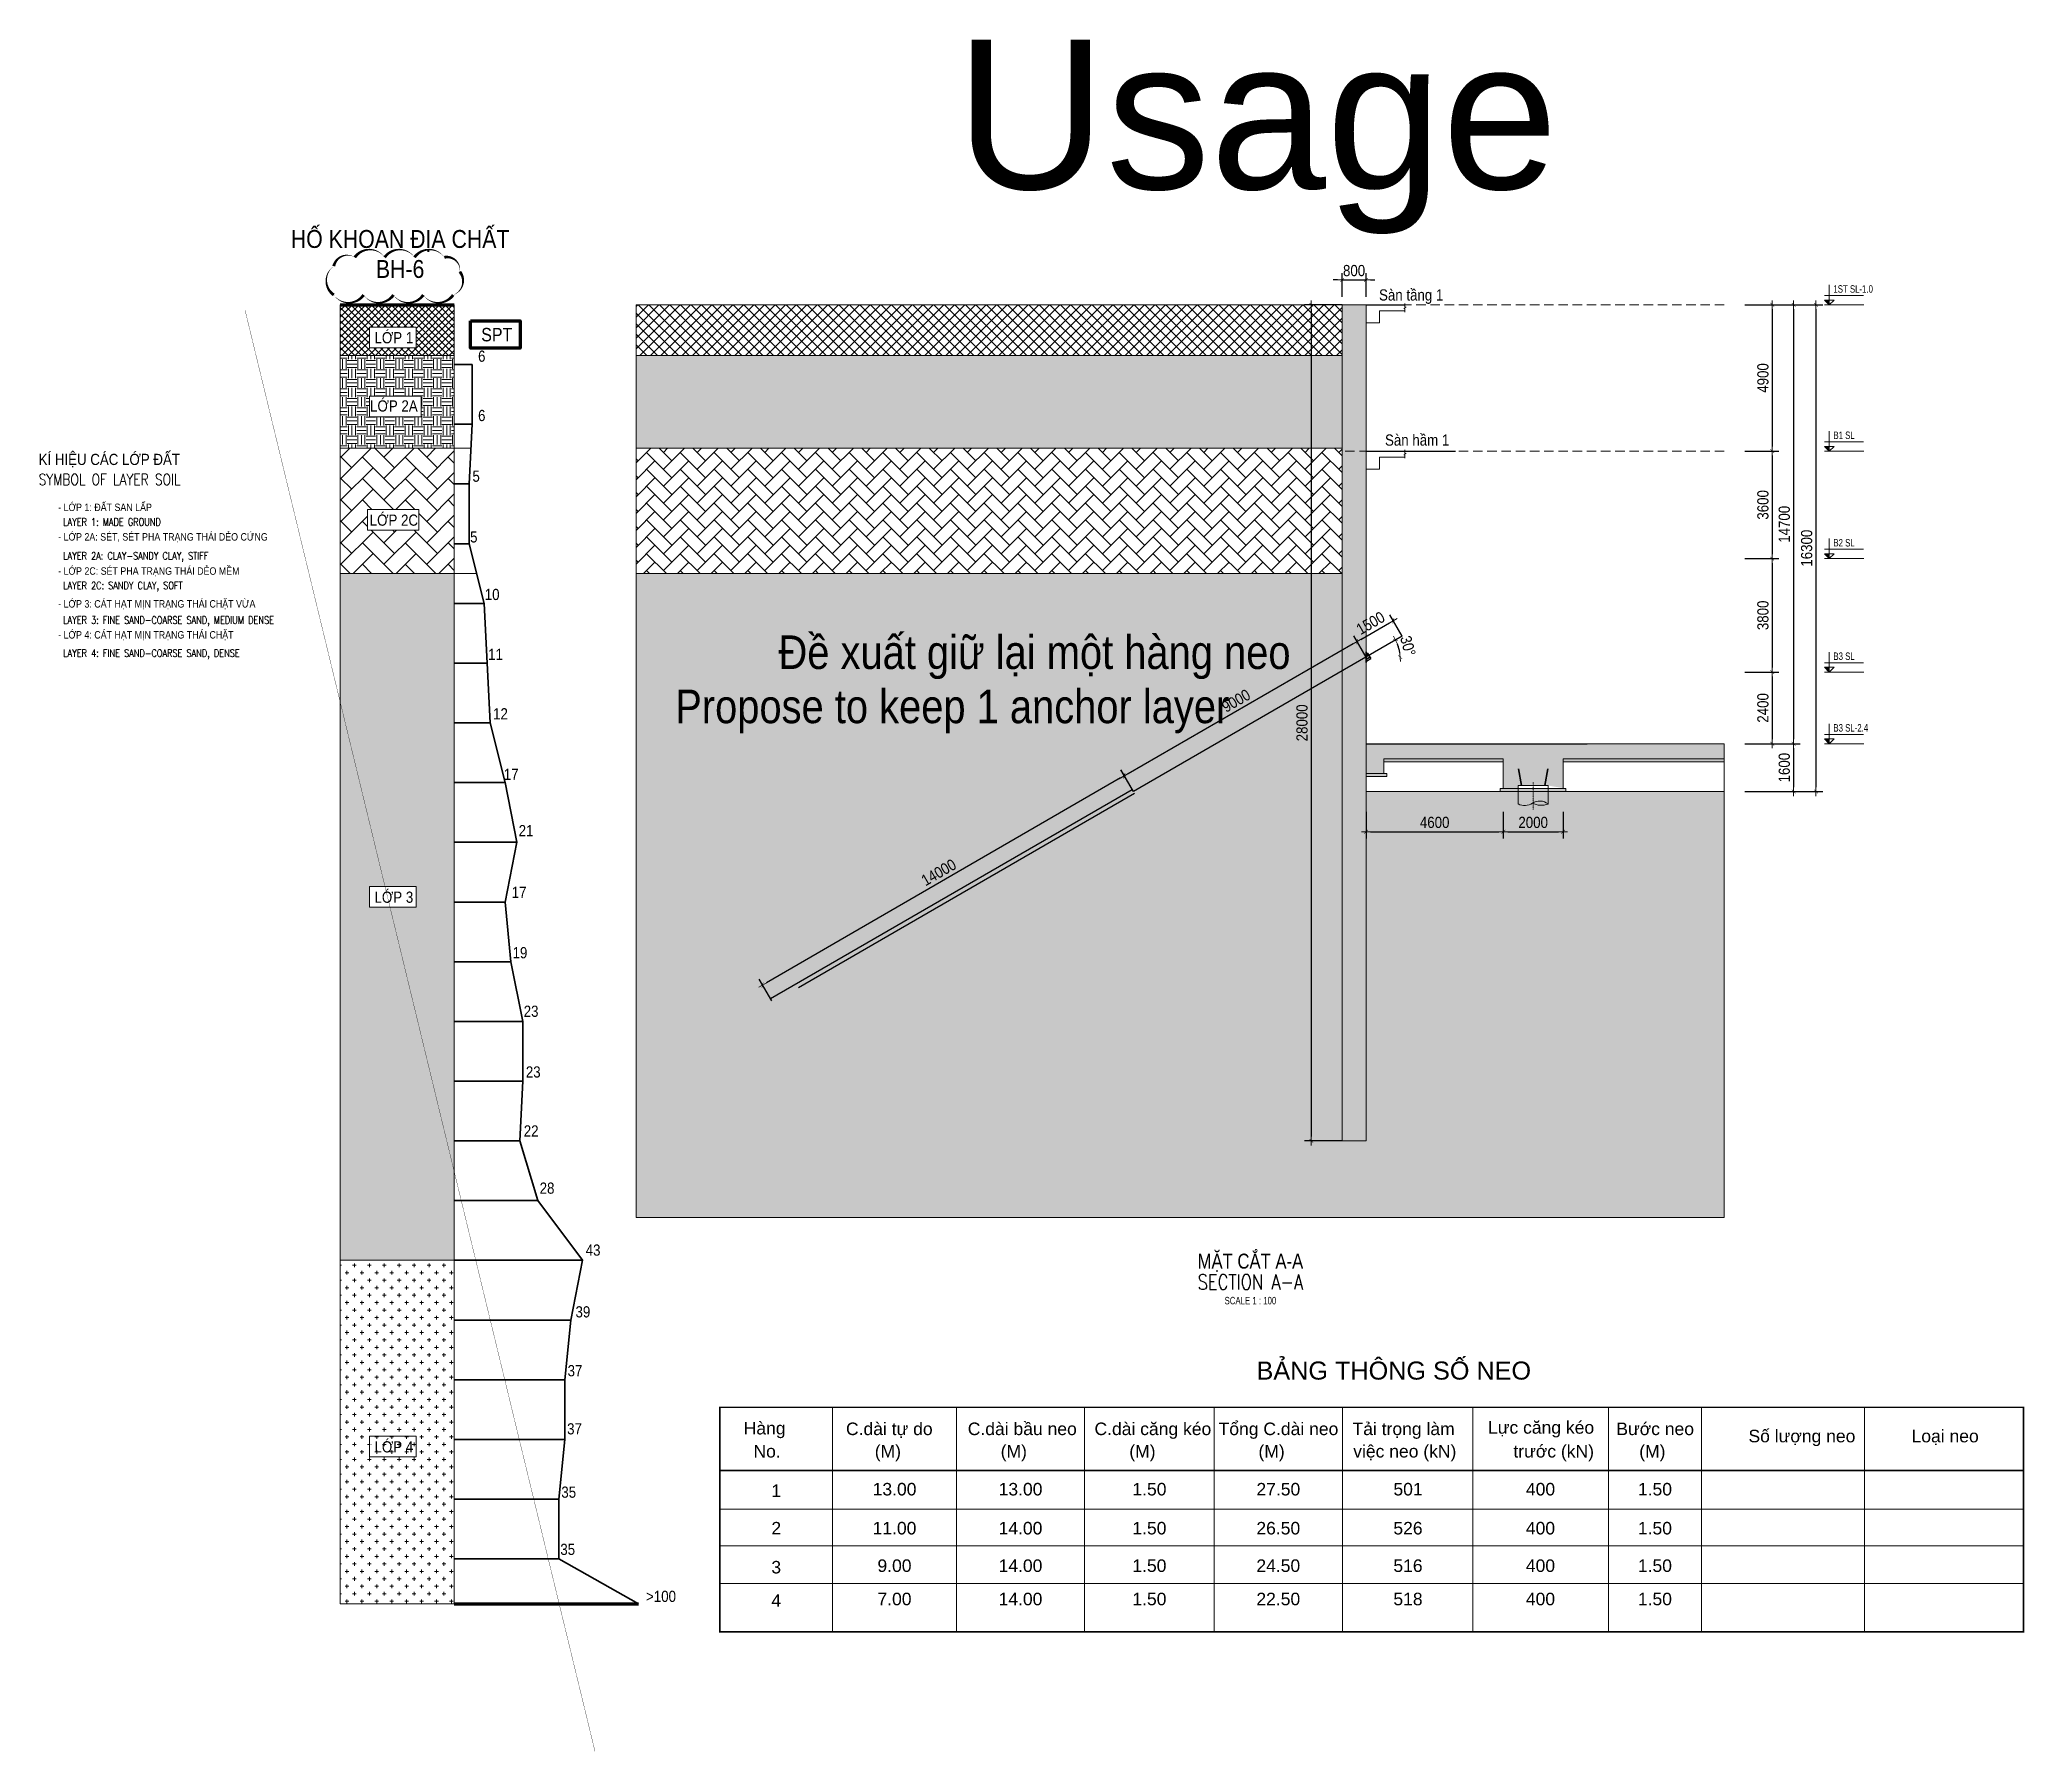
# Model space of a CAD drawing. Header units: millimetres. Extents: x -383953 to 676589, y -101685 to 196247.
# Drawn here: x 232737 to 299229, y -100115 to -42792 of the extents above; entities that cross this region are included whole.
import ezdxf
from ezdxf.enums import TextEntityAlignment as Align

# ---------------------------------------------------------------- set-up
doc = ezdxf.new("R2010")
doc.units = ezdxf.units.MM
doc.linetypes.add('CENTER2', pattern=[1.125, 0.75, -0.125, 0.125, -0.125])
doc.linetypes.add('HIDDEN', pattern=[9.525, 6.35, -3.175])
doc.layers.get('0').update_dxf_attribs({"lineweight": 20})
doc.layers.get('Defpoints').update_dxf_attribs({"color": 151, "lineweight": 9})
for name, color, linetype in [('ANCHOR_HEAD', 130, 'Continuous'), ('Concrete', 2, 'Continuous'), ('X-SEC-2$0$A-CON', 2, 'Continuous'), ('건축', 8, 'Continuous')]:
    doc.layers.add(name, color=color, linetype=linetype)
for name, color, linetype, lineweight in [('KC-TRUC', 5, 'CENTER2', 18), ('NDC_S_ANNO', 7, 'Continuous', 20), ('NDC_S_CONTINUOUS', 3, 'Continuous', 20), ('NDC_S_DIM', 1, 'Continuous', 15), ('NDC_S_ENG TEXT', 2, 'Continuous', 20), ('NDC_S_ENG TITLE', 3, 'Continuous', 20), ('NDC_S_FOUNDATION NAME', 7, 'Continuous', 20), ('NDC_S_HATCH MATERIAL', 8, 'Continuous', 13), ('NDC_S_LEVEL TEXT', 7, 'Continuous', 20), ('NDC_S_REBAR', 4, 'Continuous', 35), ('NDC_S_SLAB', 2, 'Continuous', 20), ('NDC_S_TEXT SYMBOL', 7, 'Continuous', 20), ('NDC_S_VN TEXT', 7, 'Continuous', 20), ('NDC_S_VN TITLE', 6, 'Continuous', 35)]:
    doc.layers.add(name, color=color, linetype=linetype, lineweight=lineweight)
doc.styles.add('ARIAL', font='arial.ttf', dxfattribs={"width": 0.8})
doc.styles.add('NDC_ANNO', font='', dxfattribs={"width": 0.8})
doc.styles.add('NDC_ARIAL', font='arial.ttf', dxfattribs={"width": 0.85})
doc.styles.add('NDC_EN TXT', font='romans.shx', dxfattribs={"width": 0.8})
doc.styles.add('NDC_VIE TXT', font='arial.ttf', dxfattribs={"width": 0.8})
doc.styles.get('NDC_ANNO').set_extended_font_data('Dotum')
doc.dimstyles.new('NDC_1-150', dxfattribs={"dimscale": 150, "dimtxt": 2.5, "dimasz": 1, "dimexe": 1.5, "dimexo": 0, "dimgap": 0.8, "dimtad": 1, "dimdec": 0, "dimdsep": 46, "dimtxsty": 'NDC_ARIAL', "dimblk": 'DIMMARK', "dimcen": 49999.938995, "dimdle": 1.5, "dimclrd": 1, "dimclre": 1, "dimclrt": 3, "dimadec": 0, "dimazin": 0, "dimtfac": 1, "dimtdec": 0, "dimtix": 1, "dimtmove": 2, "dimatfit": 3, "dimfxl": 1, "dimarcsym": 0})

msp = doc.modelspace()

# ---------------------------------------------------------------- texts
at = {"color": 4, "style": 'ARIAL'}
for s, height, p in [('Usage', 5000, (263418, -47791.7)), ('BẢNG THÔNG SỐ NEO', 604.662, (273506.2, -87666.4))]:
    msp.add_text(s, height=height, dxfattribs=at).set_placement(p)
at = {"color": 3, "style": 'ARIAL'}
for s, height, p in [('Hàng', 419.9, (256324.7, -89503.5)), ('C.dài tự do', 419.904, (259750.6, -89525.3)), ('C.dài bầu neo', 419.904, (263831.1, -89525.3)), ('C.dài căng kéo', 419.904, (268076.6, -89525.3)), ('Tổng C.dài neo', 419.904, (272235.5, -89525.3)), ('Tải trọng làm', 419.904, (276722.3, -89525.3)), ('Bước neo', 419.9, (285560, -89525.3)), ('Số lượng neo', 419.904, (289987.7, -89767.3)), ('Loại neo', 419.9, (295451.8, -89767.3)), ('  No.', 419.9, (256324.7, -90276.3)), ('  (M)', 419.9, (260389.4, -90276.3)), ('  (M)', 419.9, (264607.6, -90276.3)), ('  (M)', 419.9, (268916.9, -90276.3)), ('  (M)', 419.9, (273244.7, -90276.3)), (' việc neo (kN)', 419.904, (276583.1, -90276.3)), (' trước (kN)', 419.904, (281949.6, -90276.2)), ('  (M)', 419.9, (286001.9, -90276.3))]:
    msp.add_text(s, height=height, dxfattribs=at).set_placement(p)
for s, height, p in [('Lực căng kéo', 419.904, (283039.1, -89268.1)), ('1', 419.9, (257414.8, -91386.8)), ('13.00', 419.9, (261377.7, -91336.5)), ('13.00', 419.9, (265598.9, -91336.5)), ('1.50', 419.9, (269917.6, -91336.6)), ('27.50', 419.9, (274236.4, -91336.6)), ('501', 419.9, (278581.6, -91336.6)), ('400', 419.9, (283020.4, -91336.6)), ('1.50', 419.9, (286854.7, -91336.6)), ('2', 419.9, (257414.8, -92642.5)), ('11.00', 419.9, (261376.1, -92642.4)), ('14.00', 419.9, (265597.3, -92642.4)), ('1.50', 419.9, (269916, -92642.5)), ('26.50', 419.9, (274234.7, -92642.5)), ('526', 419.9, (278579.9, -92642.5)), ('400', 419.9, (283018.8, -92642.5)), ('1.50', 419.9, (286853.1, -92642.5)), ('3', 419.9, (257413.1, -93948.4)), ('9.00', 419.9, (261376.1, -93898.1)), ('14.00', 419.9, (265597.3, -93898.1)), ('1.50', 419.9, (269916, -93898.2)), ('24.50', 419.9, (274234.7, -93898.2)), ('516', 419.9, (278579.9, -93898.2)), ('400', 419.9, (283018.8, -93898.2)), ('1.50', 419.9, (286853.1, -93898.2)), ('4', 419.9, (257413.1, -95064.3)), ('7.00', 419.9, (261376.1, -95014)), ('14.00', 419.9, (265597.3, -95014)), ('1.50', 419.9, (269916, -95014.1)), ('22.50', 419.9, (274234.7, -95014.1)), ('518', 419.9, (278579.9, -95014.1)), ('400', 419.9, (283018.8, -95014.1)), ('1.50', 419.9, (286853.1, -95014.1))]:
    msp.add_text(s, height=height, dxfattribs=at).set_placement(p, align=Align.MIDDLE_CENTER)
at = {"layer": 'NDC_S_FOUNDATION NAME', "style": 'NDC_ARIAL', "width": 0.85}
msp.add_text('SPT', height=450, dxfattribs=at).set_placement((248049.9, -52669), align=Align.MIDDLE)
at = {"layer": 'NDC_S_LEVEL TEXT', "style": 'NDC_ARIAL', "width": 0.85}
for s, p in [('6', (247549.1, -53390.4)), ('6', (247549.1, -55377.5)), ('5', (247360.1, -57412.6)), ('5', (247281.1, -59447)), ('10', (247896.4, -61369.9)), ('11', (248009.1, -63376.5)), ('12', (248175.3, -65364.7)), ('17', (248533, -67396.1)), ('21', (249032, -69277.9)), ('17', (248800, -71344.6)), ('19', (248828, -73369.1)), ('23', (249200.6, -75330.1)), ('23', (249272.7, -77362.5)), ('22', (249203.1, -79335.4)), ('28', (249735.6, -81253.6)), ('43', (251278.2, -83328.1)), ('39', (250936.9, -85396.7)), ('37', (250671.8, -87368.4)), ('37', (250655.6, -89315.5)), ('35', (250461.5, -91435.7)), ('35', (250428.2, -93351.3)), ('>100', (253553.8, -94925))]:
    msp.add_text(s, height=375, dxfattribs=at).set_placement(p, align=Align.MIDDLE)
at = {"layer": 'NDC_S_VN TEXT'}
for s, height, style, width, p in [('Sàn tầng 1', 375, 'NDC_ARIAL', 0.85, (277610, -51340, 0)), ('Sàn hầm 1', 375, 'NDC_ARIAL', 0.85, (277810, -56200, 0)), ('KÍ HIỆU CÁC LỚP ĐẤT', 375, 'NDC_ARIAL', 0.85, (232700.6, -56848.4)), ('SYMBOL OF LAYER SOIL', 375, 'NDC_EN TXT', 0.8, (232700.6, -57520.5)), ('- LỚP 1: ĐẤT SAN LẤP', 250, 'NDC_ARIAL', 0.85, (233355.3, -58453)), ('LAYER 1: MADE GROUND', 250, 'NDC_EN TXT', 0.8, (233524.2, -58943.9)), ('- LỚP 2A: SÉT, SÉT PHA TRẠNG THÁI DẺO CỨNG', 250, 'NDC_ARIAL', 0.85, (233355.3, -59442.1)), ('- LỚP 2C: SÉT PHA TRẠNG THÁI DẺO MỀM', 250, 'NDC_ARIAL', 0.85, (233355.3, -60586.4)), ('LAYER 2A: CLAY-SANDY CLAY, STIFF', 250, 'NDC_EN TXT', 0.8, (233524.2, -60077.7)), ('LAYER 2C: SANDY CLAY, SOFT', 250, 'NDC_EN TXT', 0.8, (233524.2, -61071.7)), ('- LỚP 3: CÁT HẠT MỊN TRẠNG THÁI CHẶT VỪA', 250, 'NDC_ARIAL', 0.85, (233355.3, -61685.8)), ('LAYER 3: FINE SAND-COARSE SAND, MEDIUM DENSE', 250, 'NDC_EN TXT', 0.8, (233524.2, -62228.3)), ('- LỚP 4: CÁT HẠT MỊN TRẠNG THÁI CHẶT ', 250, 'NDC_ARIAL', 0.85, (233355.3, -62723.1)), ('Đề xuất giữ lại một hàng neo', 1125, 'NDC_ARIAL', 0.85, (257490, -63305)), ('LAYER 4: FINE SAND-COARSE SAND, DENSE', 250, 'NDC_EN TXT', 0.8, (233524.2, -63336.9)), ('Propose to keep 1 anchor layer', 1125, 'NDC_ARIAL', 0.85, (254030, -65120))]:
    msp.add_text(s, height=height, dxfattribs=dict(at, style=style, width=width)).set_placement(p, align=Align.MIDDLE_LEFT)
at = {"layer": 'NDC_S_VN TITLE', "style": 'NDC_ARIAL', "width": 0.85}
for s, height, p in [('HỐ KHOAN ĐỊA CHẤT', 600, (244812.6, -49440.7)), ('BH-6', 600, (244812.6, -50469.9)), ('LỚP 1', 375, (244603.4, -52725.8)), ('LỚP 2A', 375, (244603.4, -55011)), ('LỚP 2C', 375, (244603.4, -58835.2)), ('LỚP 3', 375, (244603.4, -71463.9)), ('LỚP 4', 375, (244603.4, -89872.4))]:
    msp.add_text(s, height=height, dxfattribs=at).set_placement(p, align=Align.MIDDLE)

# ---------------------------------------------------------------- blocks, each defined once
blk = doc.blocks.new('DIMMARK')
at = {"layer": 'NDC_S_DIM', "color": 1}
blk.add_line((-1.5, 0), (1, 0), dxfattribs=at)
at = {"layer": 'NDC_S_DIM', "color": 2, "const_width": 0.1}
blk.add_lwpolyline([(-0.42, -0.42), (0.42, 0.42)], dxfattribs=at)
blk = doc.blocks.new('*D569')
at = {"layer": 'Defpoints', "color": 0, "transparency": 16777216}
for p in [(289866, -56571), (289866, -60171), (290784, -60171, 0)]:
    blk.add_point(p, dxfattribs=at)
at = {"layer": 'NDC_S_CONTINUOUS', "color": 1, "lineweight": -2, "transparency": 16777216}
for p, q in [((289866, -56571, 0), (291009, -56571, 0)), ((290784, -56721, 0), (290784, -60021, 0)), ((289866, -60171, 0), (291009, -60171, 0))]:
    blk.add_line(p, q, dxfattribs=at)
at = {"layer": 'NDC_S_CONTINUOUS', "color": 1, "lineweight": -2, "transparency": 16777216, "xscale": 150, "yscale": 150, "zscale": 150}
for p, rotation in [((290784, -56571, 0), 90), ((290784, -60171, 0), 270)]:
    blk.add_blockref('DIMMARK', p, dxfattribs=dict(at, rotation=rotation))
at = {"layer": 'NDC_S_CONTINUOUS', "color": 3, "transparency": 16777216, "insert": (290473, -58371, 0), "char_height": 375, "attachment_point": 5, "rotation": 90, "style": 'NDC_ARIAL'}
blk.add_mtext('3600', dxfattribs=at)
blk = doc.blocks.new('*D570')
at = {"layer": 'Defpoints', "color": 0, "transparency": 16777216}
for p in [(289866, -60171), (289866, -63971), (290784, -63971, 0)]:
    blk.add_point(p, dxfattribs=at)
at = {"layer": 'NDC_S_CONTINUOUS', "color": 1, "lineweight": -2, "transparency": 16777216}
for p, q in [((289866, -60171, 0), (291009, -60171, 0)), ((290784, -60321, 0), (290784, -63821, 0)), ((289866, -63971, 0), (291009, -63971, 0))]:
    blk.add_line(p, q, dxfattribs=at)
at = {"layer": 'NDC_S_CONTINUOUS', "color": 1, "lineweight": -2, "transparency": 16777216, "xscale": 150, "yscale": 150, "zscale": 150}
for p, rotation in [((290784, -60171, 0), 90), ((290784, -63971, 0), 270)]:
    blk.add_blockref('DIMMARK', p, dxfattribs=dict(at, rotation=rotation))
at = {"layer": 'NDC_S_CONTINUOUS', "color": 3, "transparency": 16777216, "insert": (290473, -62071, 0), "char_height": 375, "attachment_point": 5, "rotation": 90, "style": 'NDC_ARIAL'}
blk.add_mtext('3800', dxfattribs=at)
blk = doc.blocks.new('kata_block_CT')
at = {"layer": 'NDC_S_ANNO'}
blk.add_hatch(color=3, dxfattribs=at).paths.add_polyline_path([(0, 1.6), (-1.61, 1.6), (0, 0)])
at = {"layer": 'NDC_S_ANNO', "ltscale": 50}
h = blk.add_hatch(dxfattribs=at)
h.set_pattern_fill('ANSI31', color=256, scale=1.406, style=0)
h.paths.add_polyline_path([(0, 1.6), (0, 0), (1.61, 1.6)])
for p, q in [((11.56, 0), (-1.64, 0)), ((-1.59, 3.14), (11.47, 3.14))]:
    blk.add_line(p, q, dxfattribs=at)
for points in [[(0, 6.69), (0, 0)], [(0, 0), (-1.61, 1.6), (0, 1.6)], [(0, 0), (1.61, 1.6), (0, 1.6)]]:
    blk.add_lwpolyline(points, dxfattribs=at)
at = {"layer": 'NDC_S_ANNO', "color": 8, "ltscale": 50}
blk.add_lwpolyline([(0, 0), (-1.61, 1.6), (0, 1.6)], dxfattribs=at)
at = {"layer": 'NDC_S_TEXT SYMBOL', "color": 3, "style": 'NDC_ANNO', "width": 0.8}
blk.add_attdef('CT', (1.41, 4.07), '', height=2.5, dxfattribs=at)
blk = doc.blocks.new('Drawing name_symbol')
at = {"layer": 'NDC_S_ENG TITLE', "style": 'NDC_EN TXT', "width": 0.8}
blk.add_attdef('SECTDET1', text='', height=5, dxfattribs=at).set_placement((0, 1.01), align=Align.CENTER)
at = {"layer": 'NDC_S_TEXT SYMBOL', "lineweight": 25, "style": 'NDC_ANNO', "width": 0.8}
blk.add_attdef('SSCALE', text='', height=2.5, dxfattribs=at).set_placement((0, -4), align=Align.CENTER)
at = {"layer": 'NDC_S_VN TITLE', "style": 'NDC_VIE TXT', "width": 0.8}
blk.add_attdef('SECTDET2', text='', height=5, dxfattribs=at).set_placement((0, 7.97), align=Align.CENTER)
blk = doc.blocks.new('*D592')
at = {"layer": 'Defpoints', "color": 0, "transparency": 16777216}
for p in [(289866, -51671), (289866, -56571), (290784, -56571)]:
    blk.add_point(p, dxfattribs=at)
at = {"layer": 'NDC_S_CONTINUOUS', "color": 1, "lineweight": -2, "transparency": 16777216}
for p, q in [((289866, -51671), (291009, -51671)), ((290784, -51821), (290784, -56421)), ((289866, -56571), (291009, -56571))]:
    blk.add_line(p, q, dxfattribs=at)
at = {"layer": 'NDC_S_CONTINUOUS', "color": 1, "lineweight": -2, "transparency": 16777216, "xscale": 150, "yscale": 150, "zscale": 150}
for p, rotation in [((290784, -51671), 90), ((290784, -56571), 270)]:
    blk.add_blockref('DIMMARK', p, dxfattribs=dict(at, rotation=rotation))
at = {"layer": 'NDC_S_CONTINUOUS', "color": 3, "transparency": 16777216, "insert": (290473, -54121), "char_height": 375, "attachment_point": 5, "rotation": 90, "style": 'NDC_ARIAL'}
blk.add_mtext('4900', dxfattribs=at)
blk = doc.blocks.new('*D593')
at = {"layer": 'Defpoints', "color": 0, "transparency": 16777216}
for p in [(289866, -51671), (289866, -66371), (291500, -66371)]:
    blk.add_point(p, dxfattribs=at)
at = {"layer": 'NDC_S_CONTINUOUS', "color": 1, "lineweight": -2, "transparency": 16777216}
for p, q in [((289866, -51671), (291725, -51671)), ((291500, -51821), (291500, -66221)), ((289866, -66371), (291725, -66371))]:
    blk.add_line(p, q, dxfattribs=at)
at = {"layer": 'NDC_S_CONTINUOUS', "color": 1, "lineweight": -2, "transparency": 16777216, "xscale": 150, "yscale": 150, "zscale": 150}
for p, rotation in [((291500, -51671), 90), ((291500, -66371), 270)]:
    blk.add_blockref('DIMMARK', p, dxfattribs=dict(at, rotation=rotation))
at = {"layer": 'NDC_S_CONTINUOUS', "color": 3, "transparency": 16777216, "insert": (291189, -59021), "char_height": 375, "attachment_point": 5, "rotation": 90, "style": 'NDC_ARIAL'}
blk.add_mtext('14700', dxfattribs=at)
blk = doc.blocks.new('*D608')
at = {"layer": 'Defpoints', "color": 0, "transparency": 16777216}
for p in [(276374, -51671), (275341, -79671), (276374, -79671)]:
    blk.add_point(p, dxfattribs=at)
at = {"layer": 'NDC_S_CONTINUOUS', "color": 1, "lineweight": -2, "transparency": 16777216}
for p, q in [((276374, -51671), (275116, -51671)), ((275341, -51821), (275341, -79521)), ((276374, -79671), (275116, -79671))]:
    blk.add_line(p, q, dxfattribs=at)
at = {"layer": 'NDC_S_CONTINUOUS', "color": 1, "lineweight": -2, "transparency": 16777216, "xscale": 150, "yscale": 150, "zscale": 150}
for p, rotation in [((275341, -51671), 90), ((275341, -79671), 270)]:
    blk.add_blockref('DIMMARK', p, dxfattribs=dict(at, rotation=rotation))
at = {"layer": 'NDC_S_CONTINUOUS', "color": 3, "transparency": 16777216, "insert": (275030, -65671), "char_height": 375, "attachment_point": 5, "rotation": 90, "style": 'NDC_ARIAL'}
blk.add_mtext('28000', dxfattribs=at)
blk = doc.blocks.new('*D594')
at = {"layer": 'Defpoints', "color": 0, "transparency": 16777216}
for p in [(277174, -50837), (276374, -51403), (277174, -51403)]:
    blk.add_point(p, dxfattribs=at)
at = {"layer": 'NDC_S_CONTINUOUS', "color": 1, "lineweight": -2, "transparency": 16777216}
for p, q in [((276224, -50837), (276074, -50837)), ((276374, -51403), (276374, -50612)), ((276374, -50837), (277174, -50837)), ((277174, -51403), (277174, -50612)), ((277324, -50837), (277474, -50837))]:
    blk.add_line(p, q, dxfattribs=at)
at = {"layer": 'NDC_S_CONTINUOUS', "color": 1, "lineweight": -2, "transparency": 16777216, "xscale": 150, "yscale": 150, "zscale": 150}
blk.add_blockref('DIMMARK', (276374, -50837), dxfattribs=at)
at = {"layer": 'NDC_S_CONTINUOUS', "color": 1, "lineweight": -2, "transparency": 16777216, "xscale": 150, "yscale": 150, "zscale": 150, "rotation": 180}
blk.add_blockref('DIMMARK', (277174, -50837), dxfattribs=at)
at = {"layer": 'NDC_S_CONTINUOUS', "color": 3, "transparency": 16777216, "insert": (276774, -50526), "char_height": 375, "attachment_point": 5, "style": 'NDC_ARIAL'}
blk.add_mtext('800', dxfattribs=at)
blk = doc.blocks.new('*D609')
at = {"layer": 'Defpoints', "color": 0, "transparency": 16777216}
for p in [(277174, -68651), (281774, -68651), (281774, -69318)]:
    blk.add_point(p, dxfattribs=at)
at = {"layer": 'NDC_S_CONTINUOUS', "color": 1, "lineweight": -2, "transparency": 16777216}
for p, q in [((277174, -68651), (277174, -69543)), ((281774, -68651), (281774, -69543)), ((277324, -69318), (281624, -69318))]:
    blk.add_line(p, q, dxfattribs=at)
at = {"layer": 'NDC_S_CONTINUOUS', "color": 1, "lineweight": -2, "transparency": 16777216, "xscale": 150, "yscale": 150, "zscale": 150, "rotation": 180}
blk.add_blockref('DIMMARK', (277174, -69318), dxfattribs=at)
at = {"layer": 'NDC_S_CONTINUOUS', "color": 1, "lineweight": -2, "transparency": 16777216, "xscale": 150, "yscale": 150, "zscale": 150}
blk.add_blockref('DIMMARK', (281774, -69318), dxfattribs=at)
at = {"layer": 'NDC_S_CONTINUOUS', "color": 3, "transparency": 16777216, "insert": (279474, -69007), "char_height": 375, "attachment_point": 5, "style": 'NDC_ARIAL'}
blk.add_mtext('4600', dxfattribs=at)
blk = doc.blocks.new('*D610')
at = {"layer": 'Defpoints', "color": 0, "transparency": 16777216}
for p in [(281774, -68651), (283774, -68651), (283774, -69318)]:
    blk.add_point(p, dxfattribs=at)
at = {"layer": 'NDC_S_CONTINUOUS', "color": 1, "lineweight": -2, "transparency": 16777216}
for p, q in [((281774, -68651), (281774, -69543)), ((283774, -68651), (283774, -69543)), ((281924, -69318), (283624, -69318))]:
    blk.add_line(p, q, dxfattribs=at)
at = {"layer": 'NDC_S_CONTINUOUS', "color": 1, "lineweight": -2, "transparency": 16777216, "xscale": 150, "yscale": 150, "zscale": 150, "rotation": 180}
blk.add_blockref('DIMMARK', (281774, -69318), dxfattribs=at)
at = {"layer": 'NDC_S_CONTINUOUS', "color": 1, "lineweight": -2, "transparency": 16777216, "xscale": 150, "yscale": 150, "zscale": 150}
blk.add_blockref('DIMMARK', (283774, -69318), dxfattribs=at)
at = {"layer": 'NDC_S_CONTINUOUS', "color": 3, "transparency": 16777216, "insert": (282774, -69007), "char_height": 375, "attachment_point": 5, "style": 'NDC_ARIAL'}
blk.add_mtext('2000', dxfattribs=at)
blk = doc.blocks.new('*D595')
at = {"layer": 'Defpoints', "color": 0, "transparency": 16777216}
for p in [(289866, -51671), (289866, -67971), (292250, -67971)]:
    blk.add_point(p, dxfattribs=at)
at = {"layer": 'NDC_S_CONTINUOUS', "color": 1, "lineweight": -2, "transparency": 16777216}
for p, q in [((289866, -51671), (292475, -51671)), ((292250, -51821), (292250, -67821)), ((289866, -67971), (292475, -67971))]:
    blk.add_line(p, q, dxfattribs=at)
at = {"layer": 'NDC_S_CONTINUOUS', "color": 1, "lineweight": -2, "transparency": 16777216, "xscale": 150, "yscale": 150, "zscale": 150}
for p, rotation in [((292250, -51671), 90), ((292250, -67971), 270)]:
    blk.add_blockref('DIMMARK', p, dxfattribs=dict(at, rotation=rotation))
at = {"layer": 'NDC_S_CONTINUOUS', "color": 3, "transparency": 16777216, "insert": (291938, -59821), "char_height": 375, "attachment_point": 5, "rotation": 90, "style": 'NDC_ARIAL'}
blk.add_mtext('16300', dxfattribs=at)
blk = doc.blocks.new('*U321')
at = {"layer": 'KC-TRUC', "ltscale": 0.05}
blk.add_line((0, 264), (0, -1027), dxfattribs=at)
at = {"layer": 'NDC_S_HATCH MATERIAL'}
blk.add_lwpolyline([(700, -766), (700, 99), (-700, 99), (-700, -766)], dxfattribs=at)
for centre, major_axis, start_param, end_param in [((-405, -131), (-495, 495), 1.921341, 2.912184), ((303, -1269), (-454, 454), -1.452433, -0.227584), ((376, 67), (632, 632), 3.446929, 4.297833)]:
    blk.add_ellipse(centre, major_axis=major_axis, ratio=1, start_param=start_param, end_param=end_param, dxfattribs=at)
at = {"layer": 'NDC_S_REBAR', "linetype": 'HIDDEN', "ltscale": 200}
for p, q in [((-682, 889), (-550, 100)), ((550, 100), (682, 889))]:
    blk.add_line(p, q, dxfattribs=at)
blk = doc.blocks.new('*D596')
at = {"layer": 'Defpoints', "color": 0, "transparency": 16777216}
for p in [(289866, -63971), (289866, -66371), (290784, -66371)]:
    blk.add_point(p, dxfattribs=at)
at = {"layer": 'NDC_S_CONTINUOUS', "color": 1, "lineweight": -2, "transparency": 16777216}
for p, q in [((289866, -63971), (291009, -63971)), ((290784, -64121), (290784, -66221)), ((289866, -66371), (291009, -66371))]:
    blk.add_line(p, q, dxfattribs=at)
at = {"layer": 'NDC_S_CONTINUOUS', "color": 1, "lineweight": -2, "transparency": 16777216, "xscale": 150, "yscale": 150, "zscale": 150}
for p, rotation in [((290784, -63971), 90), ((290784, -66371), 270)]:
    blk.add_blockref('DIMMARK', p, dxfattribs=dict(at, rotation=rotation))
at = {"layer": 'NDC_S_CONTINUOUS', "color": 3, "transparency": 16777216, "insert": (290473, -65171), "char_height": 375, "attachment_point": 5, "rotation": 90, "style": 'NDC_ARIAL'}
blk.add_mtext('2400', dxfattribs=at)
blk = doc.blocks.new('*D597')
at = {"layer": 'Defpoints', "color": 0, "transparency": 16777216}
for p in [(290582, -66371), (290582, -67971), (291500, -67971)]:
    blk.add_point(p, dxfattribs=at)
at = {"layer": 'NDC_S_CONTINUOUS', "color": 1, "lineweight": -2, "transparency": 16777216}
for p, q in [((290582, -66371), (291725, -66371)), ((291500, -66521), (291500, -67821)), ((290582, -67971), (291725, -67971))]:
    blk.add_line(p, q, dxfattribs=at)
at = {"layer": 'NDC_S_CONTINUOUS', "color": 1, "lineweight": -2, "transparency": 16777216, "xscale": 150, "yscale": 150, "zscale": 150}
for p, rotation in [((291500, -66371), 90), ((291500, -67971), 270)]:
    blk.add_blockref('DIMMARK', p, dxfattribs=dict(at, rotation=rotation))
at = {"layer": 'NDC_S_CONTINUOUS', "color": 3, "transparency": 16777216, "insert": (291189, -67171), "char_height": 375, "attachment_point": 5, "rotation": 90, "style": 'NDC_ARIAL'}
blk.add_mtext('1600', dxfattribs=at)
blk = doc.blocks.new('ANCHOR_HEAD2')
at = {"layer": 'ANCHOR_HEAD'}
for p, q in [((-96, 260), (-334, -81)), ((-84, 260), (-326, -86)), ((-24, -143), (-265, 1)), ((-259, 10), (-24, -133)), ((-24, 89), (-146, 170)), ((-141, 179), (-24, 99)), ((-14, 260), (-96, 260)), ((-24, -260), (-24, 260)), ((-14, -260), (-14, 260)), ((-24, -260), (-334, -81)), ((-24, -260), (-14, -260))]:
    blk.add_line(p, q, dxfattribs=at)
blk.add_lwpolyline([(-14, 350), (0, 350), (0, -350), (-14, -350)], close=True, dxfattribs=at)
blk = doc.blocks.new('*D735')
at = {"layer": 'Defpoints', "color": 0, "transparency": 16777216}
for p in [(277174, -63471), (269079, -67451), (269380, -67971)]:
    blk.add_point(p, dxfattribs=at)
at = {"layer": 'NDC_S_CONTINUOUS', "color": 1, "lineweight": -2, "transparency": 16777216}
for p, q in [((276744, -63026), (269209, -67376)), ((277174, -63471), (276761, -62756)), ((269380, -67971), (268967, -67256))]:
    blk.add_line(p, q, dxfattribs=at)
at = {"layer": 'NDC_S_CONTINUOUS', "color": 1, "lineweight": -2, "transparency": 16777216, "xscale": 150, "yscale": 150, "zscale": 150}
for p, rotation in [((276874, -62951), 29.99999999999286), ((269079, -67451), 209.9999999999929)]:
    blk.add_blockref('DIMMARK', p, dxfattribs=dict(at, rotation=rotation))
at = {"layer": 'NDC_S_CONTINUOUS', "color": 3, "transparency": 16777216, "insert": (272821, -64932), "char_height": 375, "attachment_point": 5, "rotation": 30, "style": 'NDC_ARIAL'}
blk.add_mtext('9000', dxfattribs=at)
blk = doc.blocks.new('*D736')
at = {"layer": 'Defpoints', "color": 0, "transparency": 16777216}
for p in [(278089, -62249), (278390, -62769), (277174, -63471)]:
    blk.add_point(p, dxfattribs=at)
at = {"layer": 'NDC_S_CONTINUOUS', "color": 1, "lineweight": -2, "transparency": 16777216}
for p, q in [((277004, -62876), (277960, -62324)), ((278390, -62769), (277977, -62055)), ((277174, -63471), (276761, -62756))]:
    blk.add_line(p, q, dxfattribs=at)
at = {"layer": 'NDC_S_CONTINUOUS', "color": 1, "lineweight": -2, "transparency": 16777216, "xscale": 150, "yscale": 150, "zscale": 150}
for p, rotation in [((278089, -62249), 29.99999999999106), ((276874, -62951), 209.9999999999911)]:
    blk.add_blockref('DIMMARK', p, dxfattribs=dict(at, rotation=rotation))
at = {"layer": 'NDC_S_CONTINUOUS', "color": 3, "transparency": 16777216, "insert": (277326, -62331), "char_height": 375, "attachment_point": 5, "rotation": 30, "style": 'NDC_ARIAL'}
blk.add_mtext('1500', dxfattribs=at)
blk = doc.blocks.new('*D737')
at = {"layer": 'Defpoints', "color": 0, "transparency": 16777216}
for p in [(278390, -62769), (277174, -63471), (278299, -63273), (282621, -63471), (269380, -67971)]:
    blk.add_point(p, dxfattribs=at)
at = {"layer": 'NDC_S_CONTINUOUS', "color": 1, "lineweight": -2, "transparency": 16777216}
blk.add_arc((277174, -63471), 1142, 7.53115, 22.46885, dxfattribs=at)
at = {"layer": 'NDC_S_CONTINUOUS', "color": 1, "lineweight": -2, "transparency": 16777216, "xscale": 150, "yscale": 150, "zscale": 150}
for p, rotation in [((278163, -62900), 116.2344230445631), ((278316, -63471), 273.7655769554297)]:
    blk.add_blockref('DIMMARK', p, dxfattribs=dict(at, rotation=rotation))
at = {"layer": 'NDC_S_CONTINUOUS', "color": 3, "transparency": 16777216, "insert": (278578, -63095), "char_height": 375, "attachment_point": 5, "rotation": 285, "style": 'NDC_ARIAL'}
blk.add_mtext('30°', dxfattribs=at)
blk = doc.blocks.new('*D738')
at = {"layer": 'Defpoints', "color": 0, "transparency": 16777216}
for p in [(269380, -67971), (256956, -74453), (257261, -74981)]:
    blk.add_point(p, dxfattribs=at)
at = {"layer": 'NDC_S_CONTINUOUS', "color": 1, "lineweight": -2, "transparency": 16777216}
for p, q in [((268944, -67518), (257085, -74378)), ((269380, -67971), (268962, -67249)), ((257261, -74981), (256843, -74258))]:
    blk.add_line(p, q, dxfattribs=at)
at = {"layer": 'NDC_S_CONTINUOUS', "color": 1, "lineweight": -2, "transparency": 16777216, "xscale": 150, "yscale": 150, "zscale": 150}
for p, rotation in [((269074, -67443), 30.04598352266086), ((256956, -74453), 210.0459835226609)]:
    blk.add_blockref('DIMMARK', p, dxfattribs=dict(at, rotation=rotation))
at = {"layer": 'NDC_S_CONTINUOUS', "color": 3, "transparency": 16777216, "insert": (262859, -70679), "char_height": 375, "attachment_point": 5, "rotation": 30.04598, "style": 'NDC_ARIAL'}
blk.add_mtext('14000', dxfattribs=at)

# ---------------------------------------------------------------- dimensions: what is measured, and where the dimension line sits
at = {"layer": 'NDC_S_CONTINUOUS', "color": 1}
for base, p1, p2, picture, middle in [((277173.9, -50837.4), (276373.9, -51403.4), (277173.9, -51403.4), '*D594', (276773.9, -50526)), ((281773.9, -69318.5), (277173.9, -68651.2), (281773.9, -68651.2), '*D609', (279473.9, -69007)), ((283773.9, -69318.5), (281773.9, -68651.2), (283773.9, -68651.2), '*D610', (282773.9, -69007))]:
    dim = msp.add_linear_dim(base=base, p1=p1, p2=p2, dimstyle='NDC_1-150', dxfattribs=at)
    dim.commit()
    dim.dimension.update_dxf_attribs({"geometry": picture, "text_midpoint": middle})
for base, p1, p2, angle, picture, middle in [((275341.3, -79671.3), (276373.9, -51671.3), (276373.9, -79671.3), 90, '*D608', (275029.8, -65671.3)), ((290784.1, -56571.3), (289865.9, -51671.3), (289865.9, -56571.3), 90, '*D592', (290472.6, -54121.3)), ((291500.1, -66371.3), (289865.9, -51671.3), (289865.9, -66371.3), 90, '*D593', (291188.6, -59021.3)), ((292250.1, -67971.3), (289865.9, -51671.3), (289865.9, -67971.3), 90, '*D595', (291938.5, -59821.3)), ((290784.1, -60171.3, 0), (289865.9, -56571.3), (289865.9, -60171.3), 270, '*D569', (290472.5, -58371.3, 0)), ((290784.1, -63971.3, 0), (289865.9, -60171.3), (289865.9, -63971.3), 270, '*D570', (290472.5, -62071.3, 0)), ((290784.1, -66371.3), (289865.9, -63971.3), (289865.9, -66371.3), 90, '*D596', (290472.6, -65171.3)), ((291500.1, -67971.3), (290581.9, -66371.3), (290581.9, -67971.3), 90, '*D597', (291188.6, -67171.3))]:
    dim = msp.add_linear_dim(base=base, p1=p1, p2=p2, angle=angle, dimstyle='NDC_1-150', dxfattribs=at)
    dim.commit()
    dim.dimension.update_dxf_attribs({"geometry": picture, "text_midpoint": middle})
dim = msp.add_aligned_dim(p1=(277173.9, -63471.3), p2=(278389.7, -62769.4), distance=600.4, text='1500', dimstyle='NDC_1-150', dxfattribs=at)
dim.commit()
dim.dimension.update_dxf_attribs({"geometry": '*D736', "text_midpoint": (277325.9, -62330.7)})
for p1, p2, distance, picture, middle in [((277173.9, -63471.3), (269379.7, -67971.3), -600.4, '*D735', (272820.9, -64931.6)), ((269379.7, -67971.3), (257261, -74981), -609.9, '*D738', (262859, -70678.6))]:
    dim = msp.add_aligned_dim(p1=p1, p2=p2, distance=distance, dimstyle='NDC_1-150', dxfattribs=at)
    dim.commit()
    dim.dimension.update_dxf_attribs({"geometry": picture, "text_midpoint": middle})
dim = msp.add_angular_dim_2l(base=(278298.5, -63273), line1=((277173.9, -63471.3), (282621.2, -63471.3)), line2=((278389.7, -62769.4), (269379.7, -67971.3)), dimstyle='NDC_1-150', dxfattribs=at)
dim.commit()
dim.dimension.update_dxf_attribs({"geometry": '*D737', "text_midpoint": (278578, -63095.1)})

# ---------------------------------------------------------------- hatches: boundary and pattern name
at = {"layer": 'Concrete'}
h = msp.add_hatch(dxfattribs=at)
h.set_pattern_fill('ANGLE', color=256, angle=-5)
h.set_pattern_definition([(355, (485588.969, 207001.804), (0.60878286, 6.95841997), [5.08, -1.905]), (85, (485588.969, 207001.804), (-6.95841997, 0.60878286), [5.08, -1.905])])
h.paths.add_polyline_path([(269417.2, -68036.2), (269342.2, -67906.3), (257217.9, -74906.3), (257307.5, -75061.2)])
at = {"layer": 'NDC_S_HATCH MATERIAL'}
h = msp.add_hatch(dxfattribs=at)
h.set_pattern_fill('ANSI37', color=256, scale=50)
h.set_pattern_definition([(45, (413814.5, 214793.23), (-112.2532, 112.2532), []), (135, (413814.5, 214793.23), (-112.2532, -112.2532), [])])
h.paths.add_polyline_path([(242803.4, -51671.3), (242803.4, -53371.3), (246627, -53371.3), (246627, -51671.3)])
h.paths.add_polyline_path([(243788.8, -52417.7), (245345.6, -52417.7), (245345.6, -53110.5), (243788.8, -53110.5)], flags=16)
h.paths.add_polyline_path([(243835.5, -53082.8), (245371.4, -53082.8), (245371.4, -52368.8), (243835.5, -52368.8)], flags=24)
h = msp.add_hatch(dxfattribs=at)
h.set_pattern_fill('ANSI37', color=256, scale=2000)
h.set_pattern_definition([(45, (307939.66, -984337.63), (-176.776695, 176.776695), []), (135, (307939.66, -984337.63), (-176.776695, -176.776695), [])])
h.paths.add_polyline_path([(276373.9, -51671.3), (252717.2, -51671.3), (252717.2, -53371.3), (276373.9, -53371.3)])
h = msp.add_hatch(dxfattribs=at)
h.set_pattern_fill('BT-01', color=256, scale=50, pattern_type=2)
h.set_pattern_definition([(50, (307939.66, -983237.63), (358.63009, -31.37607), [37.5, -412.5]), (355, (307939.66, -983237.63), (-69.37567, 376.09607), [30, -330]), (100.4514, (307969.55, -983240.24), (289.25469, 344.71977), [31.8701, -350.57106]), (46.1842, (307939.66, -983137.63), (533.62052, -82.7595), [56.25, -618.75]), (96.6356, (307984.13, -983144.5), (467.33135, 487.05894), [47.80514, -525.8565]), (351.1842, (307939.66, -983137.6), (467.33097, 487.0593), [45, -495]), (21, (307989.66, -983162.63), (298.45353, -201.309445), [37.5, -412.5]), (326, (307989.66, -983162.63), (121.65767, 362.57502), [30, -330]), (71.4514, (308014.53, -983179.4), (420.11131, 161.26525), [31.8701, -350.57106]), (37.5, (307939.66, -983237.63), (6.079928, 166.446927), [0, -326, 0, -335, 0, -331.25]), (7.5, (307939.66, -983237.63), (131.53477, 197.205856), [0, -191, 0, -318.5, 0, -126.25]), (327.5, (307828.16, -983237.63), (266.911218, -11.277436), [0, -125, 0, -390, 0, -517.5]), (317.5, (307778.16, -983237.63), (291.593085, 50.05249), [0, -162.5, 0, -259, 0, -367.5]), (45, (307939.66, -983237.63), (-150.26019, 150.26019), []), (45, (307939.66, -983176.38), (-150.26019, 150.26019), [])])
h.paths.add_polyline_path([(276373.9, -79671.3), (277173.9, -79671.3), (277173.9, -51671.3), (276373.9, -51671.3)])
h = msp.add_hatch(dxfattribs=at)
h.set_pattern_fill('EARTH', color=256, scale=50, angle=90)
h.set_pattern_definition([(90, (413814.5, 214793.23), (-317.5, 317.5), [317.5, -317.5]), (90, (413695.44, 214793.23), (-317.5, 317.5), [317.5, -317.5]), (90, (413576.38, 214793.23), (-317.5, 317.5), [317.5, -317.5]), (180, (413536.7, 214832.9), (-317.5, -317.5), [317.5, -317.5]), (180, (413536.7, 214951.98), (-317.5, -317.5), [317.5, -317.5]), (180, (413536.7, 215071.04), (-317.5, -317.5), [317.5, -317.5])])
h.paths.add_polyline_path([(242803.4, -53371.3), (242803.4, -56471.3), (246627, -56471.3), (246627, -53371.3)])
h.paths.add_polyline_path([(245514.2, -54729.7), (245514.2, -55422.4), (243788.8, -55422.4), (243788.8, -54729.7)], flags=16)
h.paths.add_polyline_path([(243686.7, -55368), (245520.2, -55368), (245520.2, -54654), (243686.7, -54654)], flags=24)
h = msp.add_hatch(dxfattribs=at)
h.set_pattern_fill('EARTH', color=256, scale=1500, angle=90)
h.set_pattern_definition([(90, (307939.66, -984337.63), (-375, 375), [375, -375]), (90, (307799.04, -984337.63), (-375, 375), [375, -375]), (90, (307658.4, -984337.63), (-375, 375), [375, -375]), (180, (307611.54, -984290.75), (-375, -375), [375, -375]), (180, (307611.54, -984150.13), (-375, -375), [375, -375]), (180, (307611.54, -984009.5), (-375, -375), [375, -375])])
h.paths.add_polyline_path([(276373.9, -53371.3), (252717.2, -53371.3), (252717.2, -56471.3), (276373.9, -56471.3)])
h = msp.add_hatch(dxfattribs=at)
h.set_pattern_fill('AR-HBONE', color=256, scale=5)
h.set_pattern_definition([(45, (413814.5, 214793.23), (0, 718.4205), [1524, -508]), (135, (414173.7, 215152.44), (7e-14, 718.4205), [1524, -508])])
h.paths.add_polyline_path([(242803.4, -56471.3), (242803.5, -60671.3), (246627, -60671.3), (246627, -56471.3)])
h.paths.add_polyline_path([(245442.8, -58527.1), (245442.8, -59219.9), (243723.4, -59219.9), (243723.4, -58527.1)], flags=16)
h.paths.add_polyline_path([(243674.7, -59192.2), (245532.2, -59192.2), (245532.2, -58478.2), (243674.7, -58478.2)], flags=24)
h = msp.add_hatch(dxfattribs=at)
h.set_pattern_fill('AR-HBONE', color=256, scale=100)
h.set_pattern_definition([(45, (307939.66, -984337.63), (0, 565.68542), [1200, -400]), (135, (308222.5, -984054.8), (4e-14, 565.68542), [1200, -400])])
h.paths.add_polyline_path([(276373.9, -56471.3), (252717.2, -56471.3), (252717.2, -60671.3), (276373.9, -60671.3)])
h = msp.add_hatch(dxfattribs=at)
h.set_pattern_fill('AR-SAND', color=256, scale=100)
h.set_pattern_definition([(37.5, (837968.73, -667588.48), (-6.299336, 192.682377), [0, -152, 0, -170, 0, -162.5]), (7.5, (837968.73, -667588.48), (176.97767, 282.21461), [0, -82, 0, -137, 0, -52.5]), (327.5, (837845.73, -667588.48), (311.414186, 0.565905), [0, -50, 0, -180, 0, -235]), (317.5, (837845.73, -667588.48), (300.61266, 87.76756), [0, -25, 0, -118, 0, -135])])
h.paths.add_polyline_path([(246627, -60671.3), (242803.4, -60671.3), (242803.4, -83671.3), (246627, -83671.3)])
h.paths.add_polyline_path([(245345.6, -71155.9), (245345.6, -71848.6), (243788.8, -71848.6), (243788.8, -71155.9)], flags=16)
h = msp.add_hatch(dxfattribs=at)
h.set_pattern_fill('AR-SAND', color=256, scale=15)
h.set_pattern_definition([(37.5, (250505.2, 207001.9), (-24.0005, 734.1199), [0, -579.12, 0, -647.7, 0, -619.125]), (7.5, (250505.2, 207001.9), (674.285, 1075.2377), [0, -312.42, 0, -521.97, 0, -200.025]), (327.5, (250036.55, 207001.9), (1186.4886, 2.1558), [0, -190.5, 0, -685.8, 0, -895.35]), (317.5, (250036.5, 207001.9), (1145.3347, 334.394), [0, -95.25, 0, -449.58, 0, -514.35])])
h.paths.add_polyline_path([(276373.9, -60671.3), (252717.2, -60671.3), (252717.2, -82242.2), (289173.9, -82242.2), (289173.9, -67971.3), (277173.9, -67971.3), (277173.9, -79671.3), (276373.9, -79671.3)])
h.paths.add_polyline_path([(282189, -69396.8), (283367.1, -69396.8), (283367.1, -68624.1), (282189, -68624.1)], flags=24)
h.paths.add_polyline_path([(275419.6, -66380), (275419.6, -64954.3), (274646.9, -64954.3), (274646.9, -66380)], flags=24)
h.paths.add_polyline_path([(278892.7, -69396.8), (280070.8, -69396.8), (280070.8, -68624.1), (278892.7, -68624.1)], flags=24)
h = msp.add_hatch(dxfattribs=at)
h.set_pattern_fill('BT-01', color=256, scale=50, pattern_type=2)
h.set_pattern_definition([(50, (250633.8, 207001.8), (358.6301, -31.37607), [37.5, -412.5]), (355, (250633.8, 207001.8), (-69.37567, 376.09607), [30, -330]), (100.4514, (250663.67, 206999.2), (289.2547, 344.71977), [31.8701, -350.57106]), (46.1842, (250633.8, 207101.8), (533.6205, -82.7595), [56.25, -618.75]), (96.6356, (250678.26, 207094.9), (467.3314, 487.0589), [47.8051, -525.8565]), (351.1842, (250633.8, 207101.8), (467.331, 487.0593), [45, -495]), (21, (250683.8, 207076.8), (298.45353, -201.30945), [37.5, -412.5]), (326, (250683.8, 207076.8), (121.65767, 362.575), [30, -330]), (71.4514, (250708.66, 207060.03), (420.1113, 161.26525), [31.8701, -350.57106]), (37.5, (250633.79, 207001.8), (6.07993, 166.446927), [0, -326, 0, -335, 0, -331.25]), (7.5, (250633.79, 207001.8), (131.53477, 197.20586), [0, -191, 0, -318.5, 0, -126.25]), (327.5, (250522.29, 207001.8), (266.91122, -11.277436), [0, -125, 0, -390, 0, -517.5]), (317.5, (250472.29, 207001.8), (291.59308, 50.0525), [0, -162.5, 0, -259, 0, -367.5]), (45, (250633.79, 207001.8), (-150.26019, 150.26019), []), (45, (250633.79, 207063.05), (-150.26019, 150.26019), [])])
h.paths.add_polyline_path([(283273.9, -67771.3), (283773.9, -67854.6), (283773.9, -66871.3), (289173.9, -66871.3), (289173.9, -66371.3), (277173.9, -66371.3), (277173.9, -67371.3), (277773.9, -67371.3), (277773.9, -66871.3), (281773.9, -66871.3), (281773.9, -67871.3), (282273.9, -67871.3), (282273.9, -67771.3)])
h = msp.add_hatch(dxfattribs=at)
h.set_pattern_fill('AR-SAND', color=256, scale=0.5)
h.set_pattern_definition([(37.5, (250633.788, 207001.804), (-0.8000156, 24.4706619), [0, -19.304, 0, -21.59, 0, -20.6375]), (7.5, (250633.788, 207001.804), (22.476164, 35.841255), [0, -10.414, 0, -17.399, 0, -6.6675]), (327.5, (250618.167, 207001.804), (39.5496185, 0.0718592), [0, -6.35, 0, -22.86, 0, -29.845]), (317.5, (250618.167, 207001.804), (38.1778226, 11.146466), [0, -3.175, 0, -14.986, 0, -17.145])])
h.paths.add_polyline_path([(277873.9, -67371.3), (277773.9, -67371.3), (277173.9, -67371.3), (277173.9, -67471.3), (277873.9, -67471.3)])
h.paths.add_polyline_path([(281773.9, -66871.3), (277773.9, -66871.3), (277773.9, -66971.3), (281773.9, -66971.3)])
h.paths.add_polyline_path([(283873.9, -67871.3), (281773.9, -67871.3), (281673.9, -67871.3), (281673.9, -67971.3), (283873.9, -67971.3)])
h.paths.add_polyline_path([(289173.9, -66871.3), (283773.9, -66871.3), (283773.9, -66971.3), (289173.9, -66971.3)])
h = msp.add_hatch(dxfattribs=at)
h.set_pattern_fill('CROSS', color=256, scale=1000)
h.set_pattern_definition([(0, (837968.73, -667588.48), (250, 250), [125, -375]), (90, (838031.23, -667650.98), (-250, 250), [125, -375])])
h.paths.add_polyline_path([(246627, -83671.3), (242803.4, -83671.3), (242803.4, -95171.3), (246627, -95171.3)])
h.paths.add_polyline_path([(245345.6, -89564.3), (245345.6, -90257.1), (243788.8, -90257.1), (243788.8, -89564.3)], flags=16)
h.paths.add_polyline_path([(243835.5, -90229.4), (245371.4, -90229.4), (245371.4, -89515.4), (243835.5, -89515.4)], flags=16)

# ---------------------------------------------------------------- linework, layer by layer
at = {"color": 3}
for p, q in [((259304.3, -88596.7), (259304.3, -90696.2)), ((263451.1, -88596.7), (263451.1, -90696.2)), ((267746.7, -88596.7), (267746.7, -90696.2)), ((272088.6, -88596.7), (272088.6, -90696.2)), ((276384.1, -88596.7), (276384.1, -90696.2)), ((280747.7, -88596.7), (280747.7, -90696.2)), ((285293.1, -88596.7), (285293.1, -90696.2)), ((288416.4, -88596.7), (288416.4, -90696.2)), ((293880.5, -88596.7), (293875.7, -96115.8)), ((255525.2, -90696.2), (299201.4, -90696.2)), ((255525.2, -90721.3), (299199.7, -90721.3)), ((259304.3, -91977), (259304.3, -90696.2)), ((259304.3, -96115.8), (259304.3, -90696.2)), ((263451.1, -91977), (263451.1, -90696.2)), ((263451.1, -96115.8), (263451.1, -90696.2)), ((267746.7, -91977), (267746.7, -90696.2)), ((267746.7, -96115.8), (267746.7, -90696.2)), ((272088.6, -91977), (272088.6, -90696.2)), ((272088.6, -96115.8), (272088.6, -90696.2)), ((276384.1, -91977), (276384.1, -90696.2)), ((276384.1, -96115.8), (276384.1, -90696.2)), ((280747.7, -91977), (280747.7, -90696.2)), ((280747.7, -96115.8), (280747.7, -90696.2)), ((285293.1, -91977), (285293.1, -90696.2)), ((285293.1, -96115.8), (285293.1, -90696.2)), ((288416.4, -91977), (288416.4, -90696.2)), ((288416.4, -96115.8), (288416.4, -90696.2)), ((255525.2, -92002.1), (299199.7, -92002.1)), ((255523.6, -93229.9), (299198.1, -93229.9)), ((255525.2, -96115.8), (299199.7, -96115.8))]:
    msp.add_line(p, q, dxfattribs=at)
at = {"color": 4, "const_width": 50.4}
msp.add_lwpolyline([(255525.2, -88596.7), (299204, -88596.7), (299204, -96115.8), (255525.2, -96115.8)], close=True, dxfattribs=at)
at = {"layer": 'Concrete'}
for p, q in [((278389.7, -62769.4), (269379.7, -67971.3)), ((257217.9, -74906.3), (269342.2, -67906.3)), ((269417.2, -68036.2), (258165, -74546.8))]:
    msp.add_line(p, q, dxfattribs=at)
at = {"layer": 'NDC_S_CONTINUOUS'}
for p, q in [((242804, -94871.2), (242803.4, -51671.2)), ((242803.4, -95171.3), (242803.4, -51671.2)), ((242803.4, -95171.2), (242803.4, -51671.2)), ((246627, -95171.3), (246627, -51671.3)), ((276373.9, -51671.3), (252717.2, -51671.3)), ((252717.2, -51671.3), (252717.2, -82242.2)), ((246627, -53371.3), (242803.4, -53371.3)), ((252717.2, -53371.3), (276373.9, -53371.3)), ((246627, -56471.3), (242803.4, -56471.3)), ((246627, -56471.3), (242803.4, -56471.3)), ((252717.2, -56471.3), (276373.9, -56471.3)), ((246627, -60671.3), (242803.4, -60671.3)), ((246627, -60671.3), (242803.4, -60671.3)), ((252717.2, -60671.3), (276373.9, -60671.3)), ((289173.9, -66371.3), (289173.9, -82242.2)), ((252717.2, -82242.2), (289173.9, -82242.2)), ((246627, -83671.3), (242803.4, -83671.3)), ((246627, -95171.3), (242803.4, -95171.3))]:
    msp.add_line(p, q, dxfattribs=at)
at = {"layer": 'NDC_S_CONTINUOUS', "lineweight": 100}
for p, q in [((242803.4, -51671.2), (246627, -51671.3)), ((246627, -95171.3), (252802, -95171.3))]:
    msp.add_line(p, q, dxfattribs=at)
at = {"layer": 'NDC_S_CONTINUOUS', "ltscale": 100}
msp.add_line((255524.8, -94496.8), (299204, -94496.8), dxfattribs=at)
at = {"layer": 'NDC_S_CONTINUOUS', "color": 1}
msp.add_lwpolyline([(278478.2, -51911.3), (278478.2, -51791.3), (278438.2, -51791.3), (278518.2, -51751.3), (278478.2, -51751.3), (278478.2, -51631.3)], dxfattribs=at)
at = {"layer": 'NDC_S_CONTINUOUS', "lineweight": 100}
msp.add_lwpolyline([(247168.1, -52206.9), (248838.5, -52206.9), (248838.5, -53118.9), (247168.1, -53118.9)], close=True, dxfattribs=at)
at = {"layer": 'NDC_S_CONTINUOUS', "color": 1, "elevation": 0}
msp.add_lwpolyline([(278478.2, -56811.3), (278478.2, -56691.3), (278438.2, -56691.3), (278518.2, -56651.3), (278478.2, -56651.3), (278478.2, -56531.3)], dxfattribs=at)
at = {"layer": 'NDC_S_DIM'}
msp.add_lwpolyline([(242590, -51340, 0, 100, 0.5205671), (243590, -51340, 0, 100, 0.5205671), (244590, -51340, 0, 100, 0.5205671), (245590, -51340, 0, 100, 0.5205671), (246590, -51340, 0, 100, 0.5205671), (246812.6, -50562.6, 0, 100, 0.5205671), (246294.5, -50080.7, 0, 100, 0.5205671), (245294.5, -50080.7, 0, 100, 0.5205671), (244294.5, -50080.7, 0, 100, 0.5205671), (243294.5, -50080.7, 0, 100, 0.5205671), (242590, -50376.2, 0, 100, 0.5205671)], format="xyseb", close=True, dxfattribs=at)
at = {"layer": 'NDC_S_DIM', "ltscale": 100, "const_width": 10}
msp.add_lwpolyline([(239620, -51860), (251340, -100110)], dxfattribs=at)
at = {"layer": 'NDC_S_DIM'}
for points in [[(243788.8, -52417.7), (245345.6, -52417.7), (245345.6, -53110.5), (243788.8, -53110.5)], [(243788.8, -54729.7), (245514.2, -54729.7), (245514.2, -55422.4), (243788.8, -55422.4)], [(243723.4, -58527.1), (245442.8, -58527.1), (245442.8, -59219.9), (243723.4, -59219.9)], [(243788.8, -71155.9), (245345.6, -71155.9), (245345.6, -71848.6), (243788.8, -71848.6)], [(243788.8, -89564.3), (245345.6, -89564.3), (245345.6, -90257.1), (243788.8, -90257.1)]]:
    msp.add_lwpolyline(points, close=True, dxfattribs=at)
at = {"layer": 'NDC_S_ENG TEXT', "color": 1}
for p, q in [((246627, -56471.3), (247187, -56471.3)), ((246627, -60671.3), (247377, -60671.3))]:
    msp.add_line(p, q, dxfattribs=at)
at = {"layer": 'NDC_S_HATCH MATERIAL', "linetype": 'HIDDEN', "ltscale": 50}
for p, q in [((289173.9, -51671.3), (276373.9, -51671.3)), ((289173.9, -56571.3, 0), (276373.9, -56571.3, 0))]:
    msp.add_line(p, q, dxfattribs=at)
at = {"layer": 'NDC_S_REBAR', "color": 3}
for p, q in [((246627, -53671.3), (247227, -53671.3)), ((247227, -53671.3), (247227, -55671.3)), ((246627, -55671.3), (247227, -55671.3)), ((247227, -55671.3), (247127, -57671.3)), ((246627, -57671.3), (247127, -57671.3)), ((247127, -57671.3), (247127, -59671.3)), ((246627, -59671.3), (247127, -59671.3)), ((247127, -59671.3), (247627, -61671.3)), ((246627, -61671.3), (247627, -61671.3)), ((247627, -61671.3), (247727, -63671.3)), ((246627, -63671.3), (247727, -63671.3)), ((247727, -63671.3), (247827, -65671.3)), ((246627, -65671.3), (247827, -65671.3)), ((247827, -65671.3), (248327, -67671.3)), ((246627, -67671.3), (248327, -67671.3)), ((248327, -67671.3), (248727, -69671.3)), ((246627, -69671.3), (248727, -69671.3)), ((248727, -69671.3), (248327, -71671.3)), ((246627, -71671.3), (248327, -71671.3)), ((248327, -71671.3), (248527, -73671.3)), ((246627, -73671.3), (248527, -73671.3)), ((248527, -73671.3), (248927, -75671.3)), ((246627, -75671.3), (248927, -75671.3)), ((248927, -75671.3), (248927, -77671.3)), ((246627, -77671.3), (248927, -77671.3)), ((248927, -77671.3), (248827, -79671.3)), ((246627, -79671.3), (248827, -79671.3)), ((248827, -79671.3), (249427, -81671.3)), ((246627, -81671.3), (249427, -81671.3)), ((249427, -81671.3), (250927, -83671.3)), ((246627, -83671.3), (250927, -83671.3)), ((250927, -83671.3), (250527, -85671.3)), ((246627, -85671.3), (250527, -85671.3)), ((250527, -85671.3), (250327, -87671.3)), ((246627, -87671.3), (250327, -87671.3)), ((250327, -87671.3), (250327, -89671.3)), ((246627, -89671.3), (250327, -89671.3)), ((250327, -89671.3), (250127, -91671.3)), ((246627, -91671.3), (250127, -91671.3)), ((250127, -91671.3), (250127, -93671.3)), ((246627, -93671.3), (250127, -93671.3)), ((250127, -93671.3), (252802, -95171.3))]:
    msp.add_line(p, q, dxfattribs=at)
at = {"layer": 'NDC_S_SLAB', "ltscale": 500}
for p, q in [((277173.9, -51671.3), (278478.2, -51671.3)), ((277623.9, -52271.3), (277173.9, -52271.3)), ((277623.9, -51871.3), (278478.2, -51871.3)), ((277623.9, -51871.3), (277623.9, -52271.3)), ((277173.9, -56571.3, 0), (278478.2, -56571.3, 0)), ((277623.9, -57171.3, 0), (277173.9, -57171.3, 0)), ((277623.9, -56771.3, 0), (278478.2, -56771.3, 0)), ((277623.9, -56771.3, 0), (277623.9, -57171.3, 0)), ((277173.9, -66371.3), (289173.9, -66371.3)), ((277773.9, -66871.3), (281773.9, -66871.3)), ((283773.9, -66871.3), (289173.9, -66871.3)), ((277773.9, -67371.3), (277173.9, -67371.3)), ((277873.9, -67471.3), (277173.9, -67471.3))]:
    msp.add_line(p, q, dxfattribs=at)
at = {"layer": 'NDC_S_SLAB', "ltscale": 100}
for p, q in [((289173.9, -66371.3), (289173.9, -66371.3)), ((277773.9, -66871.3), (281773.9, -66871.3)), ((277773.9, -67371.3), (277773.9, -66871.3)), ((277773.9, -66971.3), (281773.9, -66971.3)), ((283773.9, -66971.3), (289173.9, -66971.3)), ((277773.9, -67371.3), (277873.9, -67371.3)), ((277873.9, -67471.3), (277873.9, -67371.3)), ((289173.9, -67971.3), (277173.9, -67971.3))]:
    msp.add_line(p, q, dxfattribs=at)
at = {"layer": 'NDC_S_SLAB', "ltscale": 500}
for points in [[(277173.9, -51671.3), (277173.9, -51671.3), (276373.9, -51671.3), (276373.9, -79671.3), (277173.9, -79671.3), (277173.9, -51671.3)], [(281773.9, -67871.3), (281773.9, -66871.3)], [(283773.9, -67871.3), (283773.9, -66871.3)], [(283873.9, -67971.3), (281673.9, -67971.3), (281673.9, -67871.3), (281773.9, -67871.3), (283873.9, -67871.3), (283873.9, -67971.3)]]:
    msp.add_lwpolyline(points, dxfattribs=at)
at = {"layer": 'X-SEC-2$0$A-CON', "color": 1}
msp.add_line((277173.9, -66371.3), (284585.3, -66371.3), dxfattribs=at)
at = {"layer": '건축'}
for p, q in [((277173.9, -51671.3), (278478.2, -51671.3)), ((277173.9, -56571.3, 0), (280173.9, -56571.3, 0)), ((277173.9, -56571.3, 0), (278478.2, -56571.3, 0))]:
    msp.add_line(p, q, dxfattribs=at)

# ---------------------------------------------------------------- block references
at = {"xscale": 0.7142857142857143, "yscale": 0.7142857142857143, "zscale": 0.7142857142857143}
msp.add_blockref('*U321', (282773.9, -67841.8), dxfattribs=at)
at = {"layer": 'ANCHOR_HEAD', "xscale": -0.5, "yscale": 0.5, "zscale": 0.5}
msp.add_blockref('ANCHOR_HEAD2', (277173.9, -63471.3, 0), dxfattribs=at)
at = {"layer": 'NDC_S_ANNO', "xscale": 100, "yscale": 100, "zscale": 100}
msp.add_blockref('Drawing name_symbol', (273300.8, -84745.9), dxfattribs=at).add_auto_attribs({'SECTDET1': 'SECTION A-A', 'SECTDET2': 'MẶT CẮT A-A', 'SSCALE': 'SCALE 1 : 100'})
at = {"layer": 'NDC_S_VN TEXT', "xscale": 100, "yscale": 100, "zscale": 100}
for p, values in [((292693.3, -51671.3), {'CT': '1ST SL-1.0'}), ((292693.3, -56571.3), {'CT': 'B1 SL'}), ((292693.3, -60171.3), {'CT': 'B2 SL'}), ((292693.3, -63971.3), {'CT': 'B3 SL'}), ((292693.3, -66371.3), {'CT': 'B3 SL-2.4'})]:
    msp.add_blockref('kata_block_CT', p, dxfattribs=at).add_auto_attribs(values)

msp.set_redraw_order([(e.dxf.handle, doc.entitydb.next_handle()) for e in msp.query("TEXT MTEXT ATTDEF DIMENSION ARC_DIMENSION")])  # texts and dimensions are drawn at this point

doc.saveas('drawing.dxf')
